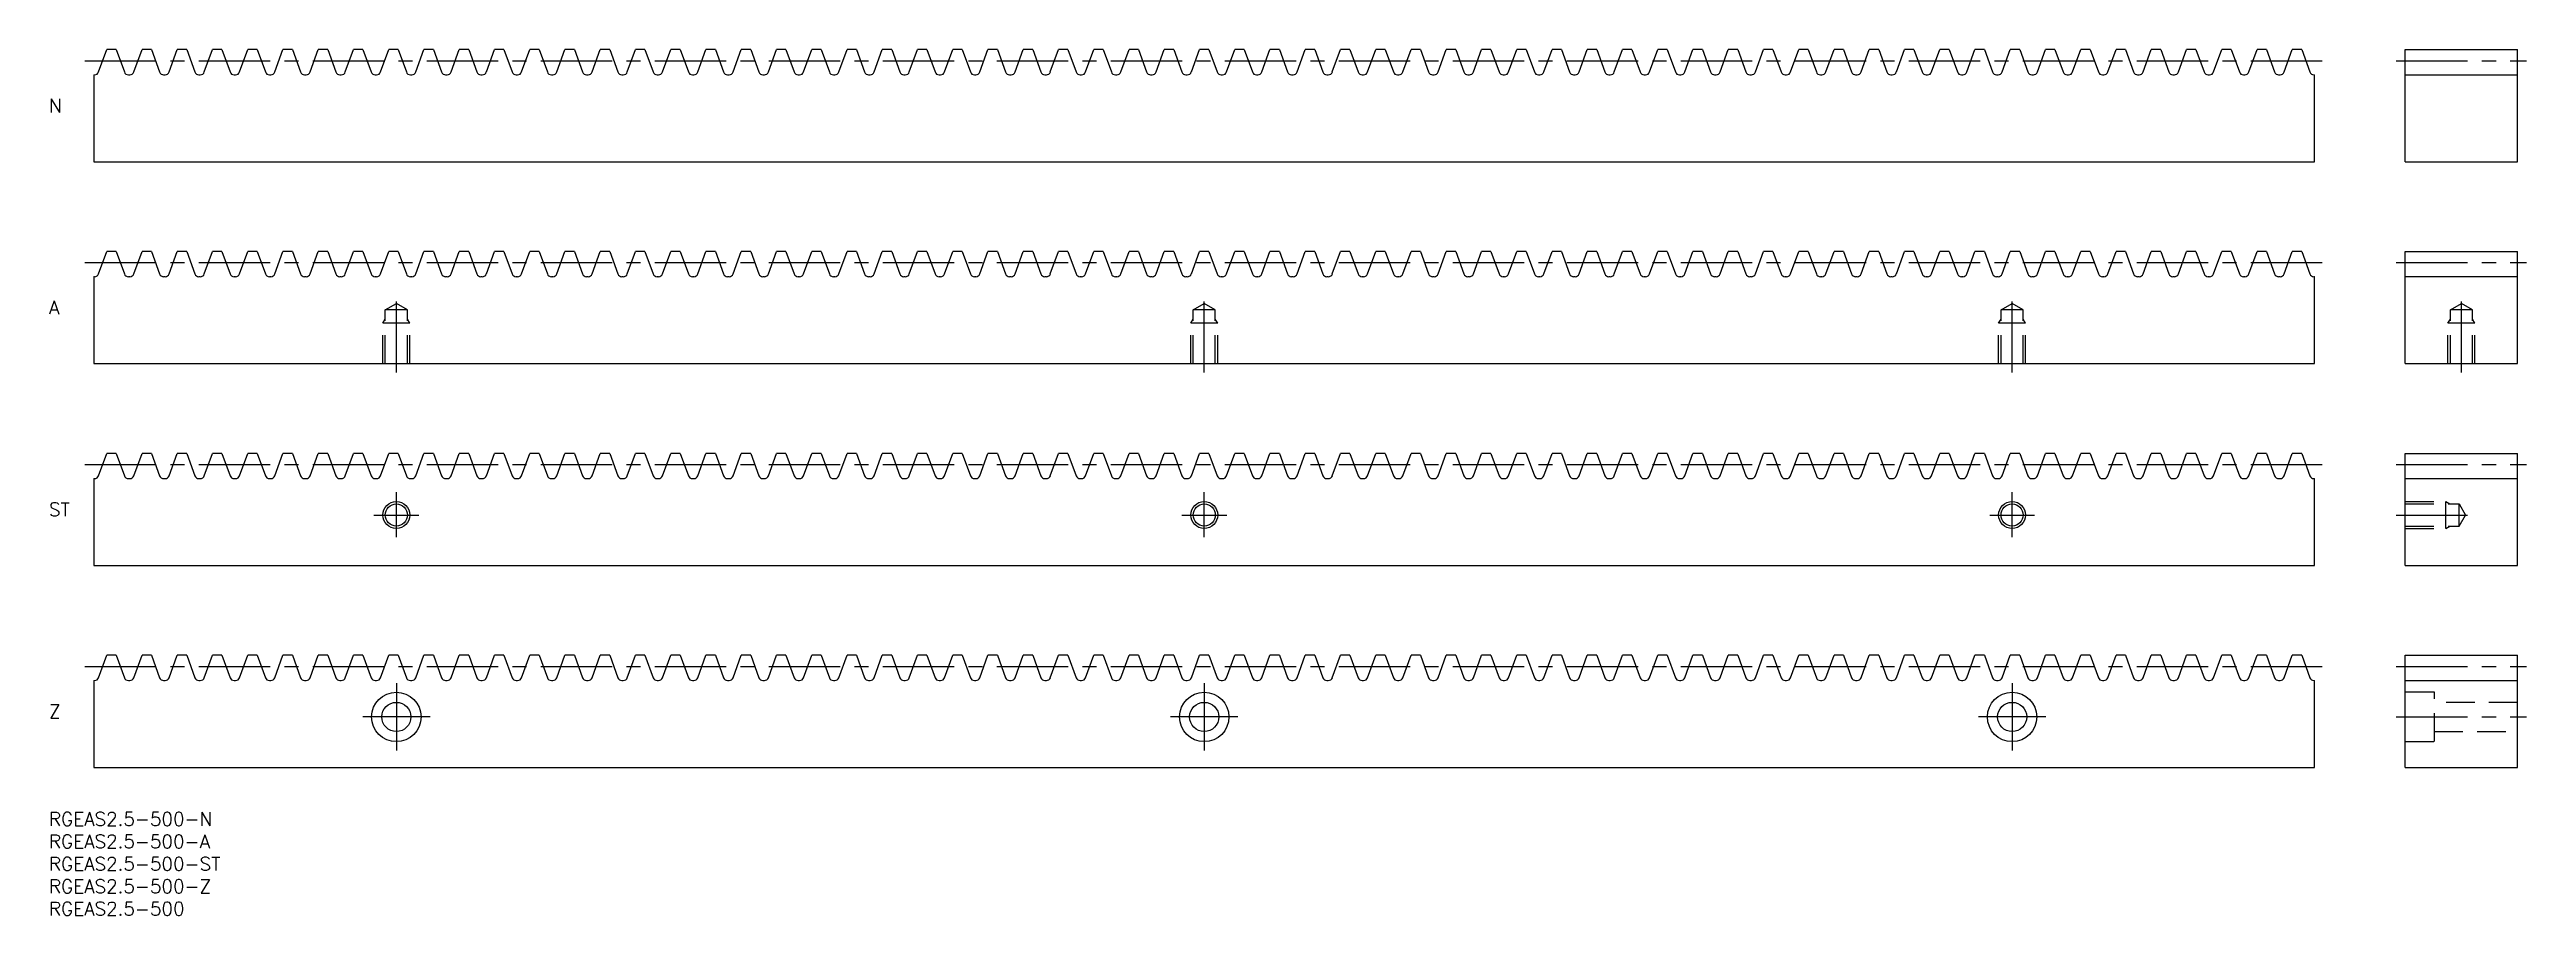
# Model space of a CAD drawing. Extents: x 0 to 552, y -23 to 170.
import ezdxf

# ---------------------------------------------------------------- set-up
doc = ezdxf.new("R2010")
doc.units = 0
doc.header["$LTSCALE"] = 0.5
doc.linetypes.add('CENTER', pattern=[50.8, 31.75, -6.35, 6.35, -6.35])
doc.linetypes.add('DASHED', pattern=[19.05, 12.7, -6.35])
for name, color, linetype in [('MSM_CENTER', 1, 'CENTER'), ('MSM_CONTINUOUS', 7, 'CONTINUOUS'), ('MSM_DASHED', 4, 'DASHED'), ('MSM_NARROW', 5, 'CONTINUOUS'), ('MSM_PART_NUMBER', 7, 'CONTINUOUS')]:
    doc.layers.add(name, color=color, linetype=linetype)
doc.styles.get("Standard").update_dxf_attribs({"font": 'txt.shx', "height": 3, "bigfont": 'bigfont.shx'})

msp = doc.modelspace()

# ---------------------------------------------------------------- texts
at = {"layer": 'MSM_PART_NUMBER', "linetype": 'CONTINUOUS'}
for s, p in [('N', (0, 156)), ('A', (0, 111)), ('ST', (0, 66)), ('Z', (0, 21)), ('RGEAS2.5-500-N', (0, -3)), ('RGEAS2.5-500-A', (0, -8)), ('RGEAS2.5-500-ST', (0, -13)), ('RGEAS2.5-500-Z', (0, -18)), ('RGEAS2.5-500', (0, -23))]:
    msp.add_text(s, height=3, dxfattribs=at).set_placement(p)

# ---------------------------------------------------------------- linework, layer by layer
at = {"layer": 'MSM_CENTER'}
for p, q in [((8, 167.5), (506.8, 167.5)), ((523, 167.5), (552, 167.5)), ((8, 122.5), (506.8, 122.5)), ((523, 122.5), (552, 122.5)), ((77.4, 98), (77.4, 115.42)), ((257.4, 98), (257.4, 115.42)), ((437.4, 98), (437.4, 115.42)), ((537.5, 98), (537.5, 115.42)), ((8, 77.5), (506.8, 77.5)), ((523, 77.5), (552, 77.5)), ((72.4, 66.25), (82.4, 66.25)), ((77.4, 61.31), (77.4, 71.31)), ((252.4, 66.25), (262.4, 66.25)), ((257.4, 61.31), (257.4, 71.31)), ((432.4, 66.25), (442.4, 66.25)), ((437.4, 61.31), (437.4, 71.31)), ((523, 66.25), (540.42, 66.25)), ((8, 32.5), (506.8, 32.5)), ((77.4, 28.75), (77.4, 13.75)), ((257.4, 28.75), (257.4, 13.75)), ((437.4, 28.75), (437.4, 13.75)), ((523, 32.5), (552, 32.5)), ((84.9, 21.25), (69.9, 21.25)), ((264.9, 21.25), (249.9, 21.25)), ((444.9, 21.25), (429.9, 21.25)), ((523, 21.25), (552, 21.25))]:
    msp.add_line(p, q, dxfattribs=at)
at = {"layer": 'MSM_CONTINUOUS'}
for p, q in [((11.05, 165), (12.87, 170)), ((14.98, 170), (12.87, 170)), ((14.98, 170), (16.8, 165)), ((18.91, 165), (20.73, 170)), ((22.83, 170), (20.73, 170)), ((22.83, 170), (24.65, 165)), ((26.76, 165), (28.58, 170)), ((30.69, 170), (28.58, 170)), ((30.69, 170), (32.51, 165)), ((34.61, 165), (36.43, 170)), ((38.54, 170), (36.43, 170)), ((38.54, 170), (40.36, 165)), ((42.47, 165), (44.29, 170)), ((46.4, 170), (44.29, 170)), ((46.4, 170), (48.22, 165)), ((50.32, 165), (52.14, 170)), ((54.25, 170), (52.14, 170)), ((54.25, 170), (56.07, 165)), ((58.18, 165), (60, 170)), ((62.1, 170), (60, 170)), ((62.1, 170), (63.92, 165)), ((66.03, 165), (67.85, 170)), ((69.96, 170), (67.85, 170)), ((69.96, 170), (71.78, 165)), ((73.88, 165), (75.7, 170)), ((77.81, 170), (75.7, 170)), ((77.81, 170), (79.63, 165)), ((81.74, 165), (83.56, 170)), ((85.67, 170), (83.56, 170)), ((85.67, 170), (87.49, 165)), ((89.59, 165), (91.41, 170)), ((93.52, 170), (91.41, 170)), ((93.52, 170), (95.34, 165)), ((97.45, 165), (99.27, 170)), ((101.37, 170), (99.27, 170)), ((101.37, 170), (103.19, 165)), ((105.3, 165), (107.12, 170)), ((109.23, 170), (107.12, 170)), ((109.23, 170), (111.05, 165)), ((113.15, 165), (114.97, 170)), ((117.08, 170), (114.97, 170)), ((117.08, 170), (118.9, 165)), ((121.01, 165), (122.83, 170)), ((124.94, 170), (122.83, 170)), ((124.94, 170), (126.76, 165)), ((128.86, 165), (130.68, 170)), ((132.79, 170), (130.68, 170)), ((132.79, 170), (134.61, 165)), ((136.72, 165), (138.54, 170)), ((140.64, 170), (138.54, 170)), ((140.64, 170), (142.46, 165)), ((144.57, 165), (146.39, 170)), ((148.5, 170), (146.39, 170)), ((148.5, 170), (150.32, 165)), ((152.42, 165), (154.24, 170)), ((156.35, 170), (154.24, 170)), ((156.35, 170), (158.17, 165)), ((160.28, 165), (162.1, 170)), ((164.21, 170), (162.1, 170)), ((164.21, 170), (166.03, 165)), ((168.13, 165), (169.95, 170)), ((172.06, 170), (169.95, 170)), ((172.06, 170), (173.88, 165)), ((175.99, 165), (177.81, 170)), ((179.91, 170), (177.81, 170)), ((179.91, 170), (181.73, 165)), ((183.84, 165), (185.66, 170)), ((187.77, 170), (185.66, 170)), ((187.77, 170), (189.59, 165)), ((191.69, 165), (193.51, 170)), ((195.62, 170), (193.51, 170)), ((195.62, 170), (197.44, 165)), ((199.55, 165), (201.37, 170)), ((203.48, 170), (201.37, 170)), ((203.48, 170), (205.3, 165)), ((207.4, 165), (209.22, 170)), ((211.33, 170), (209.22, 170)), ((211.33, 170), (213.15, 165)), ((215.26, 165), (217.08, 170)), ((219.18, 170), (217.08, 170)), ((219.18, 170), (221, 165)), ((223.11, 165), (224.93, 170)), ((227.04, 170), (224.93, 170)), ((227.04, 170), (228.86, 165)), ((230.96, 165), (232.78, 170)), ((234.89, 170), (232.78, 170)), ((234.89, 170), (236.71, 165)), ((238.82, 165), (240.64, 170)), ((242.75, 170), (240.64, 170)), ((242.75, 170), (244.57, 165)), ((246.67, 165), (248.49, 170)), ((250.6, 170), (248.49, 170)), ((250.6, 170), (252.42, 165)), ((254.53, 165), (256.35, 170)), ((258.45, 170), (256.35, 170)), ((258.45, 170), (260.27, 165)), ((262.38, 165), (264.2, 170)), ((266.31, 170), (264.2, 170)), ((266.31, 170), (268.13, 165)), ((270.23, 165), (272.05, 170)), ((274.16, 170), (272.05, 170)), ((274.16, 170), (275.98, 165)), ((278.09, 165), (279.91, 170)), ((282.02, 170), (279.91, 170)), ((282.02, 170), (283.84, 165)), ((285.94, 165), (287.76, 170)), ((289.87, 170), (287.76, 170)), ((289.87, 170), (291.69, 165)), ((293.8, 165), (295.62, 170)), ((297.72, 170), (295.62, 170)), ((297.72, 170), (299.54, 165)), ((301.65, 165), (303.47, 170)), ((305.58, 170), (303.47, 170)), ((305.58, 170), (307.4, 165)), ((309.5, 165), (311.32, 170)), ((313.43, 170), (311.32, 170)), ((313.43, 170), (315.25, 165)), ((317.36, 165), (319.18, 170)), ((321.29, 170), (319.18, 170)), ((321.29, 170), (323.11, 165)), ((325.21, 165), (327.03, 170)), ((329.14, 170), (327.03, 170)), ((329.14, 170), (330.96, 165)), ((333.07, 165), (334.89, 170)), ((336.99, 170), (334.89, 170)), ((336.99, 170), (338.81, 165)), ((340.92, 165), (342.74, 170)), ((344.85, 170), (342.74, 170)), ((344.85, 170), (346.67, 165)), ((348.77, 165), (350.59, 170)), ((352.7, 170), (350.59, 170)), ((352.7, 170), (354.52, 165)), ((356.63, 165), (358.45, 170)), ((360.56, 170), (358.45, 170)), ((360.56, 170), (362.38, 165)), ((364.48, 165), (366.3, 170)), ((368.41, 170), (366.3, 170)), ((368.41, 170), (370.23, 165)), ((372.34, 165), (374.16, 170)), ((376.26, 170), (374.16, 170)), ((376.26, 170), (378.08, 165)), ((380.19, 165), (382.01, 170)), ((384.12, 170), (382.01, 170)), ((384.12, 170), (385.94, 165)), ((388.04, 165), (389.86, 170)), ((391.97, 170), (389.86, 170)), ((391.97, 170), (393.79, 165)), ((395.9, 165), (397.72, 170)), ((399.83, 170), (397.72, 170)), ((399.83, 170), (401.65, 165)), ((403.75, 165), (405.57, 170)), ((407.68, 170), (405.57, 170)), ((407.68, 170), (409.5, 165)), ((411.61, 165), (413.43, 170)), ((415.53, 170), (413.43, 170)), ((415.53, 170), (417.35, 165)), ((419.46, 165), (421.28, 170)), ((423.39, 170), (421.28, 170)), ((423.39, 170), (425.21, 165)), ((427.31, 165), (429.13, 170)), ((431.24, 170), (429.13, 170)), ((431.24, 170), (433.06, 165)), ((435.17, 165), (436.99, 170)), ((439.1, 170), (436.99, 170)), ((439.1, 170), (440.92, 165)), ((443.02, 165), (444.84, 170)), ((446.95, 170), (444.84, 170)), ((446.95, 170), (448.77, 165)), ((450.88, 165), (452.7, 170)), ((454.8, 170), (452.7, 170)), ((454.8, 170), (456.62, 165)), ((458.73, 165), (460.55, 170)), ((462.66, 170), (460.55, 170)), ((462.66, 170), (464.48, 165)), ((466.58, 165), (468.4, 170)), ((470.51, 170), (468.4, 170)), ((470.51, 170), (472.33, 165)), ((474.44, 165), (476.26, 170)), ((478.37, 170), (476.26, 170)), ((478.37, 170), (480.19, 165)), ((482.29, 165), (484.11, 170)), ((486.22, 170), (484.11, 170)), ((486.22, 170), (488.04, 165)), ((490.15, 165), (491.97, 170)), ((494.07, 170), (491.97, 170)), ((494.07, 170), (495.89, 165)), ((498, 165), (499.82, 170)), ((501.93, 170), (499.82, 170)), ((501.93, 170), (503.75, 165)), ((525, 170), (550, 170)), ((525, 145), (525, 170)), ((550, 145), (550, 170)), ((10, 164.38), (10.16, 164.38)), ((10, 164.38), (10, 145)), ((17.69, 164.38), (18.01, 164.38)), ((25.55, 164.38), (25.87, 164.38)), ((33.4, 164.38), (33.72, 164.38)), ((41.25, 164.38), (41.58, 164.38)), ((49.11, 164.38), (49.43, 164.38)), ((56.96, 164.38), (57.28, 164.38)), ((64.82, 164.38), (65.14, 164.38)), ((72.67, 164.38), (72.99, 164.38)), ((80.52, 164.38), (80.85, 164.38)), ((88.38, 164.38), (88.7, 164.38)), ((96.23, 164.38), (96.55, 164.38)), ((104.09, 164.38), (104.41, 164.38)), ((111.94, 164.38), (112.26, 164.38)), ((119.79, 164.38), (120.12, 164.38)), ((127.65, 164.38), (127.97, 164.38)), ((135.5, 164.38), (135.82, 164.38)), ((143.36, 164.38), (143.68, 164.38)), ((151.21, 164.38), (151.53, 164.38)), ((159.06, 164.38), (159.39, 164.38)), ((166.92, 164.38), (167.24, 164.38)), ((174.77, 164.38), (175.09, 164.38)), ((182.63, 164.38), (182.95, 164.38)), ((190.48, 164.38), (190.8, 164.38)), ((198.33, 164.38), (198.66, 164.38)), ((206.19, 164.38), (206.51, 164.38)), ((214.04, 164.38), (214.36, 164.38)), ((221.9, 164.38), (222.22, 164.38)), ((229.75, 164.38), (230.07, 164.38)), ((237.6, 164.38), (237.93, 164.38)), ((245.46, 164.38), (245.78, 164.38)), ((253.31, 164.38), (253.63, 164.38)), ((261.17, 164.38), (261.49, 164.38)), ((269.02, 164.38), (269.34, 164.38)), ((276.87, 164.38), (277.2, 164.38)), ((284.73, 164.38), (285.05, 164.38)), ((292.58, 164.38), (292.9, 164.38)), ((300.44, 164.38), (300.76, 164.38)), ((308.29, 164.38), (308.61, 164.38)), ((316.14, 164.38), (316.47, 164.38)), ((324, 164.38), (324.32, 164.38)), ((331.85, 164.38), (332.17, 164.38)), ((339.71, 164.38), (340.03, 164.38)), ((347.56, 164.38), (347.88, 164.38)), ((355.41, 164.38), (355.74, 164.38)), ((363.27, 164.38), (363.59, 164.38)), ((371.12, 164.38), (371.44, 164.38)), ((378.98, 164.38), (379.3, 164.38)), ((386.83, 164.38), (387.15, 164.38)), ((394.68, 164.38), (395.01, 164.38)), ((402.54, 164.38), (402.86, 164.38)), ((410.39, 164.38), (410.71, 164.38)), ((418.25, 164.38), (418.57, 164.38)), ((426.1, 164.38), (426.42, 164.38)), ((433.95, 164.38), (434.28, 164.38)), ((441.81, 164.38), (442.13, 164.38)), ((449.66, 164.38), (449.98, 164.38)), ((457.52, 164.38), (457.84, 164.38)), ((465.37, 164.38), (465.69, 164.38)), ((473.22, 164.38), (473.55, 164.38)), ((481.08, 164.38), (481.4, 164.38)), ((488.93, 164.38), (489.25, 164.38)), ((496.79, 164.38), (497.11, 164.38)), ((504.64, 164.38), (504.8, 164.38)), ((504.8, 145), (504.8, 164.38)), ((525, 164.38), (550, 164.38)), ((10, 145), (504.8, 145)), ((525, 145), (550, 145)), ((11.05, 120), (12.87, 125)), ((14.98, 125), (12.87, 125)), ((14.98, 125), (16.8, 120)), ((18.91, 120), (20.73, 125)), ((22.83, 125), (20.73, 125)), ((22.83, 125), (24.65, 120)), ((26.76, 120), (28.58, 125)), ((30.69, 125), (28.58, 125)), ((30.69, 125), (32.51, 120)), ((34.61, 120), (36.43, 125)), ((38.54, 125), (36.43, 125)), ((38.54, 125), (40.36, 120)), ((42.47, 120), (44.29, 125)), ((46.4, 125), (44.29, 125)), ((46.4, 125), (48.22, 120)), ((50.32, 120), (52.14, 125)), ((54.25, 125), (52.14, 125)), ((54.25, 125), (56.07, 120)), ((58.18, 120), (60, 125)), ((62.1, 125), (60, 125)), ((62.1, 125), (63.92, 120)), ((66.03, 120), (67.85, 125)), ((69.96, 125), (67.85, 125)), ((69.96, 125), (71.78, 120)), ((73.88, 120), (75.7, 125)), ((77.81, 125), (75.7, 125)), ((77.81, 125), (79.63, 120)), ((81.74, 120), (83.56, 125)), ((85.67, 125), (83.56, 125)), ((85.67, 125), (87.49, 120)), ((89.59, 120), (91.41, 125)), ((93.52, 125), (91.41, 125)), ((93.52, 125), (95.34, 120)), ((97.45, 120), (99.27, 125)), ((101.37, 125), (99.27, 125)), ((101.37, 125), (103.19, 120)), ((105.3, 120), (107.12, 125)), ((109.23, 125), (107.12, 125)), ((109.23, 125), (111.05, 120)), ((113.15, 120), (114.97, 125)), ((117.08, 125), (114.97, 125)), ((117.08, 125), (118.9, 120)), ((121.01, 120), (122.83, 125)), ((124.94, 125), (122.83, 125)), ((124.94, 125), (126.76, 120)), ((128.86, 120), (130.68, 125)), ((132.79, 125), (130.68, 125)), ((132.79, 125), (134.61, 120)), ((136.72, 120), (138.54, 125)), ((140.64, 125), (138.54, 125)), ((140.64, 125), (142.46, 120)), ((144.57, 120), (146.39, 125)), ((148.5, 125), (146.39, 125)), ((148.5, 125), (150.32, 120)), ((152.42, 120), (154.24, 125)), ((156.35, 125), (154.24, 125)), ((156.35, 125), (158.17, 120)), ((160.28, 120), (162.1, 125)), ((164.21, 125), (162.1, 125)), ((164.21, 125), (166.03, 120)), ((168.13, 120), (169.95, 125)), ((172.06, 125), (169.95, 125)), ((172.06, 125), (173.88, 120)), ((175.99, 120), (177.81, 125)), ((179.91, 125), (177.81, 125)), ((179.91, 125), (181.73, 120)), ((183.84, 120), (185.66, 125)), ((187.77, 125), (185.66, 125)), ((187.77, 125), (189.59, 120)), ((191.69, 120), (193.51, 125)), ((195.62, 125), (193.51, 125)), ((195.62, 125), (197.44, 120)), ((199.55, 120), (201.37, 125)), ((203.48, 125), (201.37, 125)), ((203.48, 125), (205.3, 120)), ((207.4, 120), (209.22, 125)), ((211.33, 125), (209.22, 125)), ((211.33, 125), (213.15, 120)), ((215.26, 120), (217.08, 125)), ((219.18, 125), (217.08, 125)), ((219.18, 125), (221, 120)), ((223.11, 120), (224.93, 125)), ((227.04, 125), (224.93, 125)), ((227.04, 125), (228.86, 120)), ((230.96, 120), (232.78, 125)), ((234.89, 125), (232.78, 125)), ((234.89, 125), (236.71, 120)), ((238.82, 120), (240.64, 125)), ((242.75, 125), (240.64, 125)), ((242.75, 125), (244.57, 120)), ((246.67, 120), (248.49, 125)), ((250.6, 125), (248.49, 125)), ((250.6, 125), (252.42, 120)), ((254.53, 120), (256.35, 125)), ((258.45, 125), (256.35, 125)), ((258.45, 125), (260.27, 120)), ((262.38, 120), (264.2, 125)), ((266.31, 125), (264.2, 125)), ((266.31, 125), (268.13, 120)), ((270.23, 120), (272.05, 125)), ((274.16, 125), (272.05, 125)), ((274.16, 125), (275.98, 120)), ((278.09, 120), (279.91, 125)), ((282.02, 125), (279.91, 125)), ((282.02, 125), (283.84, 120)), ((285.94, 120), (287.76, 125)), ((289.87, 125), (287.76, 125)), ((289.87, 125), (291.69, 120)), ((293.8, 120), (295.62, 125)), ((297.72, 125), (295.62, 125)), ((297.72, 125), (299.54, 120)), ((301.65, 120), (303.47, 125)), ((305.58, 125), (303.47, 125)), ((305.58, 125), (307.4, 120)), ((309.5, 120), (311.32, 125)), ((313.43, 125), (311.32, 125)), ((313.43, 125), (315.25, 120)), ((317.36, 120), (319.18, 125)), ((321.29, 125), (319.18, 125)), ((321.29, 125), (323.11, 120)), ((325.21, 120), (327.03, 125)), ((329.14, 125), (327.03, 125)), ((329.14, 125), (330.96, 120)), ((333.07, 120), (334.89, 125)), ((336.99, 125), (334.89, 125)), ((336.99, 125), (338.81, 120)), ((340.92, 120), (342.74, 125)), ((344.85, 125), (342.74, 125)), ((344.85, 125), (346.67, 120)), ((348.77, 120), (350.59, 125)), ((352.7, 125), (350.59, 125)), ((352.7, 125), (354.52, 120)), ((356.63, 120), (358.45, 125)), ((360.56, 125), (358.45, 125)), ((360.56, 125), (362.38, 120)), ((364.48, 120), (366.3, 125)), ((368.41, 125), (366.3, 125)), ((368.41, 125), (370.23, 120)), ((372.34, 120), (374.16, 125)), ((376.26, 125), (374.16, 125)), ((376.26, 125), (378.08, 120)), ((380.19, 120), (382.01, 125)), ((384.12, 125), (382.01, 125)), ((384.12, 125), (385.94, 120)), ((388.04, 120), (389.86, 125)), ((391.97, 125), (389.86, 125)), ((391.97, 125), (393.79, 120)), ((395.9, 120), (397.72, 125)), ((399.83, 125), (397.72, 125)), ((399.83, 125), (401.65, 120)), ((403.75, 120), (405.57, 125)), ((407.68, 125), (405.57, 125)), ((407.68, 125), (409.5, 120)), ((411.61, 120), (413.43, 125)), ((415.53, 125), (413.43, 125)), ((415.53, 125), (417.35, 120)), ((419.46, 120), (421.28, 125)), ((423.39, 125), (421.28, 125)), ((423.39, 125), (425.21, 120)), ((427.31, 120), (429.13, 125)), ((431.24, 125), (429.13, 125)), ((431.24, 125), (433.06, 120)), ((435.17, 120), (436.99, 125)), ((439.1, 125), (436.99, 125)), ((439.1, 125), (440.92, 120)), ((443.02, 120), (444.84, 125)), ((446.95, 125), (444.84, 125)), ((446.95, 125), (448.77, 120)), ((450.88, 120), (452.7, 125)), ((454.8, 125), (452.7, 125)), ((454.8, 125), (456.62, 120)), ((458.73, 120), (460.55, 125)), ((462.66, 125), (460.55, 125)), ((462.66, 125), (464.48, 120)), ((466.58, 120), (468.4, 125)), ((470.51, 125), (468.4, 125)), ((470.51, 125), (472.33, 120)), ((474.44, 120), (476.26, 125)), ((478.37, 125), (476.26, 125)), ((478.37, 125), (480.19, 120)), ((482.29, 120), (484.11, 125)), ((486.22, 125), (484.11, 125)), ((486.22, 125), (488.04, 120)), ((490.15, 120), (491.97, 125)), ((494.07, 125), (491.97, 125)), ((494.07, 125), (495.89, 120)), ((498, 120), (499.82, 125)), ((501.93, 125), (499.82, 125)), ((501.93, 125), (503.75, 120)), ((525, 125), (550, 125)), ((525, 100), (525, 125)), ((550, 100), (550, 125)), ((10, 119.38), (10.16, 119.38)), ((10, 119.38), (10, 100)), ((17.69, 119.38), (18.01, 119.38)), ((25.55, 119.38), (25.87, 119.38)), ((33.4, 119.38), (33.72, 119.38)), ((41.25, 119.38), (41.58, 119.38)), ((49.11, 119.38), (49.43, 119.38)), ((56.96, 119.38), (57.28, 119.38)), ((64.82, 119.38), (65.14, 119.38)), ((72.67, 119.38), (72.99, 119.38)), ((80.52, 119.38), (80.85, 119.38)), ((88.38, 119.38), (88.7, 119.38)), ((96.23, 119.38), (96.55, 119.38)), ((104.09, 119.38), (104.41, 119.38)), ((111.94, 119.38), (112.26, 119.38)), ((119.79, 119.38), (120.12, 119.38)), ((127.65, 119.38), (127.97, 119.38)), ((135.5, 119.38), (135.82, 119.38)), ((143.36, 119.38), (143.68, 119.38)), ((151.21, 119.38), (151.53, 119.38)), ((159.06, 119.38), (159.39, 119.38)), ((166.92, 119.38), (167.24, 119.38)), ((174.77, 119.38), (175.09, 119.38)), ((182.63, 119.38), (182.95, 119.38)), ((190.48, 119.38), (190.8, 119.38)), ((198.33, 119.38), (198.66, 119.38)), ((206.19, 119.38), (206.51, 119.38)), ((214.04, 119.38), (214.36, 119.38)), ((221.9, 119.38), (222.22, 119.38)), ((229.75, 119.38), (230.07, 119.38)), ((237.6, 119.38), (237.93, 119.38)), ((245.46, 119.38), (245.78, 119.38)), ((253.31, 119.38), (253.63, 119.38)), ((261.17, 119.38), (261.49, 119.38)), ((269.02, 119.38), (269.34, 119.38)), ((276.87, 119.38), (277.2, 119.38)), ((284.73, 119.38), (285.05, 119.38)), ((292.58, 119.38), (292.9, 119.38)), ((300.44, 119.38), (300.76, 119.38)), ((308.29, 119.38), (308.61, 119.38)), ((316.14, 119.38), (316.47, 119.38)), ((324, 119.38), (324.32, 119.38)), ((331.85, 119.38), (332.17, 119.38)), ((339.71, 119.38), (340.03, 119.38)), ((347.56, 119.38), (347.88, 119.38)), ((355.41, 119.38), (355.74, 119.38)), ((363.27, 119.38), (363.59, 119.38)), ((371.12, 119.38), (371.44, 119.38)), ((378.98, 119.38), (379.3, 119.38)), ((386.83, 119.38), (387.15, 119.38)), ((394.68, 119.38), (395.01, 119.38)), ((402.54, 119.38), (402.86, 119.38)), ((410.39, 119.38), (410.71, 119.38)), ((418.25, 119.38), (418.57, 119.38)), ((426.1, 119.38), (426.42, 119.38)), ((433.95, 119.38), (434.28, 119.38)), ((441.81, 119.38), (442.13, 119.38)), ((449.66, 119.38), (449.98, 119.38)), ((457.52, 119.38), (457.84, 119.38)), ((465.37, 119.38), (465.69, 119.38)), ((473.22, 119.38), (473.55, 119.38)), ((481.08, 119.38), (481.4, 119.38)), ((488.93, 119.38), (489.25, 119.38)), ((496.79, 119.38), (497.11, 119.38)), ((504.64, 119.38), (504.8, 119.38)), ((504.8, 100), (504.8, 119.38)), ((525, 119.38), (550, 119.38)), ((10, 100), (504.8, 100)), ((525, 100), (550, 100)), ((11.05, 75), (12.87, 80)), ((14.98, 80), (12.87, 80)), ((14.98, 80), (16.8, 75)), ((18.91, 75), (20.73, 80)), ((22.83, 80), (20.73, 80)), ((22.83, 80), (24.65, 75)), ((26.76, 75), (28.58, 80)), ((30.69, 80), (28.58, 80)), ((30.69, 80), (32.51, 75)), ((34.61, 75), (36.43, 80)), ((38.54, 80), (36.43, 80)), ((38.54, 80), (40.36, 75)), ((42.47, 75), (44.29, 80)), ((46.4, 80), (44.29, 80)), ((46.4, 80), (48.22, 75)), ((50.32, 75), (52.14, 80)), ((54.25, 80), (52.14, 80)), ((54.25, 80), (56.07, 75)), ((58.18, 75), (60, 80)), ((62.1, 80), (60, 80)), ((62.1, 80), (63.92, 75)), ((66.03, 75), (67.85, 80)), ((69.96, 80), (67.85, 80)), ((69.96, 80), (71.78, 75)), ((73.88, 75), (75.7, 80)), ((77.81, 80), (75.7, 80)), ((77.81, 80), (79.63, 75)), ((81.74, 75), (83.56, 80)), ((85.67, 80), (83.56, 80)), ((85.67, 80), (87.49, 75)), ((89.59, 75), (91.41, 80)), ((93.52, 80), (91.41, 80)), ((93.52, 80), (95.34, 75)), ((97.45, 75), (99.27, 80)), ((101.37, 80), (99.27, 80)), ((101.37, 80), (103.19, 75)), ((105.3, 75), (107.12, 80)), ((109.23, 80), (107.12, 80)), ((109.23, 80), (111.05, 75)), ((113.15, 75), (114.97, 80)), ((117.08, 80), (114.97, 80)), ((117.08, 80), (118.9, 75)), ((121.01, 75), (122.83, 80)), ((124.94, 80), (122.83, 80)), ((124.94, 80), (126.76, 75)), ((128.86, 75), (130.68, 80)), ((132.79, 80), (130.68, 80)), ((132.79, 80), (134.61, 75)), ((136.72, 75), (138.54, 80)), ((140.64, 80), (138.54, 80)), ((140.64, 80), (142.46, 75)), ((144.57, 75), (146.39, 80)), ((148.5, 80), (146.39, 80)), ((148.5, 80), (150.32, 75)), ((152.42, 75), (154.24, 80)), ((156.35, 80), (154.24, 80)), ((156.35, 80), (158.17, 75)), ((160.28, 75), (162.1, 80)), ((164.21, 80), (162.1, 80)), ((164.21, 80), (166.03, 75)), ((168.13, 75), (169.95, 80)), ((172.06, 80), (169.95, 80)), ((172.06, 80), (173.88, 75)), ((175.99, 75), (177.81, 80)), ((179.91, 80), (177.81, 80)), ((179.91, 80), (181.73, 75)), ((183.84, 75), (185.66, 80)), ((187.77, 80), (185.66, 80)), ((187.77, 80), (189.59, 75)), ((191.69, 75), (193.51, 80)), ((195.62, 80), (193.51, 80)), ((195.62, 80), (197.44, 75)), ((199.55, 75), (201.37, 80)), ((203.48, 80), (201.37, 80)), ((203.48, 80), (205.3, 75)), ((207.4, 75), (209.22, 80)), ((211.33, 80), (209.22, 80)), ((211.33, 80), (213.15, 75)), ((215.26, 75), (217.08, 80)), ((219.18, 80), (217.08, 80)), ((219.18, 80), (221, 75)), ((223.11, 75), (224.93, 80)), ((227.04, 80), (224.93, 80)), ((227.04, 80), (228.86, 75)), ((230.96, 75), (232.78, 80)), ((234.89, 80), (232.78, 80)), ((234.89, 80), (236.71, 75)), ((238.82, 75), (240.64, 80)), ((242.75, 80), (240.64, 80)), ((242.75, 80), (244.57, 75)), ((246.67, 75), (248.49, 80)), ((250.6, 80), (248.49, 80)), ((250.6, 80), (252.42, 75)), ((254.53, 75), (256.35, 80)), ((258.45, 80), (256.35, 80)), ((258.45, 80), (260.27, 75)), ((262.38, 75), (264.2, 80)), ((266.31, 80), (264.2, 80)), ((266.31, 80), (268.13, 75)), ((270.23, 75), (272.05, 80)), ((274.16, 80), (272.05, 80)), ((274.16, 80), (275.98, 75)), ((278.09, 75), (279.91, 80)), ((282.02, 80), (279.91, 80)), ((282.02, 80), (283.84, 75)), ((285.94, 75), (287.76, 80)), ((289.87, 80), (287.76, 80)), ((289.87, 80), (291.69, 75)), ((293.8, 75), (295.62, 80)), ((297.72, 80), (295.62, 80)), ((297.72, 80), (299.54, 75)), ((301.65, 75), (303.47, 80)), ((305.58, 80), (303.47, 80)), ((305.58, 80), (307.4, 75)), ((309.5, 75), (311.32, 80)), ((313.43, 80), (311.32, 80)), ((313.43, 80), (315.25, 75)), ((317.36, 75), (319.18, 80)), ((321.29, 80), (319.18, 80)), ((321.29, 80), (323.11, 75)), ((325.21, 75), (327.03, 80)), ((329.14, 80), (327.03, 80)), ((329.14, 80), (330.96, 75)), ((333.07, 75), (334.89, 80)), ((336.99, 80), (334.89, 80)), ((336.99, 80), (338.81, 75)), ((340.92, 75), (342.74, 80)), ((344.85, 80), (342.74, 80)), ((344.85, 80), (346.67, 75)), ((348.77, 75), (350.59, 80)), ((352.7, 80), (350.59, 80)), ((352.7, 80), (354.52, 75)), ((356.63, 75), (358.45, 80)), ((360.56, 80), (358.45, 80)), ((360.56, 80), (362.38, 75)), ((364.48, 75), (366.3, 80)), ((368.41, 80), (366.3, 80)), ((368.41, 80), (370.23, 75)), ((372.34, 75), (374.16, 80)), ((376.26, 80), (374.16, 80)), ((376.26, 80), (378.08, 75)), ((380.19, 75), (382.01, 80)), ((384.12, 80), (382.01, 80)), ((384.12, 80), (385.94, 75)), ((388.04, 75), (389.86, 80)), ((391.97, 80), (389.86, 80)), ((391.97, 80), (393.79, 75)), ((395.9, 75), (397.72, 80)), ((399.83, 80), (397.72, 80)), ((399.83, 80), (401.65, 75)), ((403.75, 75), (405.57, 80)), ((407.68, 80), (405.57, 80)), ((407.68, 80), (409.5, 75)), ((411.61, 75), (413.43, 80)), ((415.53, 80), (413.43, 80)), ((415.53, 80), (417.35, 75)), ((419.46, 75), (421.28, 80)), ((423.39, 80), (421.28, 80)), ((423.39, 80), (425.21, 75)), ((427.31, 75), (429.13, 80)), ((431.24, 80), (429.13, 80)), ((431.24, 80), (433.06, 75)), ((435.17, 75), (436.99, 80)), ((439.1, 80), (436.99, 80)), ((439.1, 80), (440.92, 75)), ((443.02, 75), (444.84, 80)), ((446.95, 80), (444.84, 80)), ((446.95, 80), (448.77, 75)), ((450.88, 75), (452.7, 80)), ((454.8, 80), (452.7, 80)), ((454.8, 80), (456.62, 75)), ((458.73, 75), (460.55, 80)), ((462.66, 80), (460.55, 80)), ((462.66, 80), (464.48, 75)), ((466.58, 75), (468.4, 80)), ((470.51, 80), (468.4, 80)), ((470.51, 80), (472.33, 75)), ((474.44, 75), (476.26, 80)), ((478.37, 80), (476.26, 80)), ((478.37, 80), (480.19, 75)), ((482.29, 75), (484.11, 80)), ((486.22, 80), (484.11, 80)), ((486.22, 80), (488.04, 75)), ((490.15, 75), (491.97, 80)), ((494.07, 80), (491.97, 80)), ((494.07, 80), (495.89, 75)), ((498, 75), (499.82, 80)), ((501.93, 80), (499.82, 80)), ((501.93, 80), (503.75, 75)), ((525, 80), (550, 80)), ((525, 55), (525, 80)), ((550, 55), (550, 80)), ((10, 74.38), (10.16, 74.38)), ((10, 74.38), (10, 55)), ((17.69, 74.38), (18.01, 74.38)), ((25.55, 74.38), (25.87, 74.38)), ((33.4, 74.38), (33.72, 74.38)), ((41.25, 74.38), (41.58, 74.38)), ((49.11, 74.38), (49.43, 74.38)), ((56.96, 74.38), (57.28, 74.38)), ((64.82, 74.38), (65.14, 74.38)), ((72.67, 74.38), (72.99, 74.38)), ((80.52, 74.38), (80.85, 74.38)), ((88.38, 74.38), (88.7, 74.38)), ((96.23, 74.38), (96.55, 74.38)), ((104.09, 74.38), (104.41, 74.38)), ((111.94, 74.38), (112.26, 74.38)), ((119.79, 74.38), (120.12, 74.38)), ((127.65, 74.38), (127.97, 74.38)), ((135.5, 74.38), (135.82, 74.38)), ((143.36, 74.38), (143.68, 74.38)), ((151.21, 74.38), (151.53, 74.38)), ((159.06, 74.38), (159.39, 74.38)), ((166.92, 74.38), (167.24, 74.38)), ((174.77, 74.38), (175.09, 74.38)), ((182.63, 74.38), (182.95, 74.38)), ((190.48, 74.38), (190.8, 74.38)), ((198.33, 74.38), (198.66, 74.38)), ((206.19, 74.38), (206.51, 74.38)), ((214.04, 74.38), (214.36, 74.38)), ((221.9, 74.38), (222.22, 74.38)), ((229.75, 74.38), (230.07, 74.38)), ((237.6, 74.38), (237.93, 74.38)), ((245.46, 74.38), (245.78, 74.38)), ((253.31, 74.38), (253.63, 74.38)), ((261.17, 74.38), (261.49, 74.38)), ((269.02, 74.38), (269.34, 74.38)), ((276.87, 74.38), (277.2, 74.38)), ((284.73, 74.38), (285.05, 74.38)), ((292.58, 74.38), (292.9, 74.38)), ((300.44, 74.38), (300.76, 74.38)), ((308.29, 74.38), (308.61, 74.38)), ((316.14, 74.38), (316.47, 74.38)), ((324, 74.38), (324.32, 74.38)), ((331.85, 74.38), (332.17, 74.38)), ((339.71, 74.38), (340.03, 74.38)), ((347.56, 74.38), (347.88, 74.38)), ((355.41, 74.38), (355.74, 74.38)), ((363.27, 74.38), (363.59, 74.38)), ((371.12, 74.38), (371.44, 74.38)), ((378.98, 74.38), (379.3, 74.38)), ((386.83, 74.38), (387.15, 74.38)), ((394.68, 74.38), (395.01, 74.38)), ((402.54, 74.38), (402.86, 74.38)), ((410.39, 74.38), (410.71, 74.38)), ((418.25, 74.38), (418.57, 74.38)), ((426.1, 74.38), (426.42, 74.38)), ((433.95, 74.38), (434.28, 74.38)), ((441.81, 74.38), (442.13, 74.38)), ((449.66, 74.38), (449.98, 74.38)), ((457.52, 74.38), (457.84, 74.38)), ((465.37, 74.38), (465.69, 74.38)), ((473.22, 74.38), (473.55, 74.38)), ((481.08, 74.38), (481.4, 74.38)), ((488.93, 74.38), (489.25, 74.38)), ((496.79, 74.38), (497.11, 74.38)), ((504.64, 74.38), (504.8, 74.38)), ((504.8, 55), (504.8, 74.38)), ((525, 74.38), (550, 74.38)), ((10, 55), (504.8, 55)), ((525, 55), (550, 55)), ((11.05, 30), (12.87, 35)), ((14.98, 35), (12.87, 35)), ((14.98, 35), (16.8, 30)), ((18.91, 30), (20.73, 35)), ((22.83, 35), (20.73, 35)), ((22.83, 35), (24.65, 30)), ((26.76, 30), (28.58, 35)), ((30.69, 35), (28.58, 35)), ((30.69, 35), (32.51, 30)), ((34.61, 30), (36.43, 35)), ((38.54, 35), (36.43, 35)), ((38.54, 35), (40.36, 30)), ((42.47, 30), (44.29, 35)), ((46.4, 35), (44.29, 35)), ((46.4, 35), (48.22, 30)), ((50.32, 30), (52.14, 35)), ((54.25, 35), (52.14, 35)), ((54.25, 35), (56.07, 30)), ((58.18, 30), (60, 35)), ((62.1, 35), (60, 35)), ((62.1, 35), (63.92, 30)), ((66.03, 30), (67.85, 35)), ((69.96, 35), (67.85, 35)), ((69.96, 35), (71.78, 30)), ((73.88, 30), (75.7, 35)), ((77.81, 35), (75.7, 35)), ((77.81, 35), (79.63, 30)), ((81.74, 30), (83.56, 35)), ((85.67, 35), (83.56, 35)), ((85.67, 35), (87.49, 30)), ((89.59, 30), (91.41, 35)), ((93.52, 35), (91.41, 35)), ((93.52, 35), (95.34, 30)), ((97.45, 30), (99.27, 35)), ((101.37, 35), (99.27, 35)), ((101.37, 35), (103.19, 30)), ((105.3, 30), (107.12, 35)), ((109.23, 35), (107.12, 35)), ((109.23, 35), (111.05, 30)), ((113.15, 30), (114.97, 35)), ((117.08, 35), (114.97, 35)), ((117.08, 35), (118.9, 30)), ((121.01, 30), (122.83, 35)), ((124.94, 35), (122.83, 35)), ((124.94, 35), (126.76, 30)), ((128.86, 30), (130.68, 35)), ((132.79, 35), (130.68, 35)), ((132.79, 35), (134.61, 30)), ((136.72, 30), (138.54, 35)), ((140.64, 35), (138.54, 35)), ((140.64, 35), (142.46, 30)), ((144.57, 30), (146.39, 35)), ((148.5, 35), (146.39, 35)), ((148.5, 35), (150.32, 30)), ((152.42, 30), (154.24, 35)), ((156.35, 35), (154.24, 35)), ((156.35, 35), (158.17, 30)), ((160.28, 30), (162.1, 35)), ((164.21, 35), (162.1, 35)), ((164.21, 35), (166.03, 30)), ((168.13, 30), (169.95, 35)), ((172.06, 35), (169.95, 35)), ((172.06, 35), (173.88, 30)), ((175.99, 30), (177.81, 35)), ((179.91, 35), (177.81, 35)), ((179.91, 35), (181.73, 30)), ((183.84, 30), (185.66, 35)), ((187.77, 35), (185.66, 35)), ((187.77, 35), (189.59, 30)), ((191.69, 30), (193.51, 35)), ((195.62, 35), (193.51, 35)), ((195.62, 35), (197.44, 30)), ((199.55, 30), (201.37, 35)), ((203.48, 35), (201.37, 35)), ((203.48, 35), (205.3, 30)), ((207.4, 30), (209.22, 35)), ((211.33, 35), (209.22, 35)), ((211.33, 35), (213.15, 30)), ((215.26, 30), (217.08, 35)), ((219.18, 35), (217.08, 35)), ((219.18, 35), (221, 30)), ((223.11, 30), (224.93, 35)), ((227.04, 35), (224.93, 35)), ((227.04, 35), (228.86, 30)), ((230.96, 30), (232.78, 35)), ((234.89, 35), (232.78, 35)), ((234.89, 35), (236.71, 30)), ((238.82, 30), (240.64, 35)), ((242.75, 35), (240.64, 35)), ((242.75, 35), (244.57, 30)), ((246.67, 30), (248.49, 35)), ((250.6, 35), (248.49, 35)), ((250.6, 35), (252.42, 30)), ((254.53, 30), (256.35, 35)), ((258.45, 35), (256.35, 35)), ((258.45, 35), (260.27, 30)), ((262.38, 30), (264.2, 35)), ((266.31, 35), (264.2, 35)), ((266.31, 35), (268.13, 30)), ((270.23, 30), (272.05, 35)), ((274.16, 35), (272.05, 35)), ((274.16, 35), (275.98, 30)), ((278.09, 30), (279.91, 35)), ((282.02, 35), (279.91, 35)), ((282.02, 35), (283.84, 30)), ((285.94, 30), (287.76, 35)), ((289.87, 35), (287.76, 35)), ((289.87, 35), (291.69, 30)), ((293.8, 30), (295.62, 35)), ((297.72, 35), (295.62, 35)), ((297.72, 35), (299.54, 30)), ((301.65, 30), (303.47, 35)), ((305.58, 35), (303.47, 35)), ((305.58, 35), (307.4, 30)), ((309.5, 30), (311.32, 35)), ((313.43, 35), (311.32, 35)), ((313.43, 35), (315.25, 30)), ((317.36, 30), (319.18, 35)), ((321.29, 35), (319.18, 35)), ((321.29, 35), (323.11, 30)), ((325.21, 30), (327.03, 35)), ((329.14, 35), (327.03, 35)), ((329.14, 35), (330.96, 30)), ((333.07, 30), (334.89, 35)), ((336.99, 35), (334.89, 35)), ((336.99, 35), (338.81, 30)), ((340.92, 30), (342.74, 35)), ((344.85, 35), (342.74, 35)), ((344.85, 35), (346.67, 30)), ((348.77, 30), (350.59, 35)), ((352.7, 35), (350.59, 35)), ((352.7, 35), (354.52, 30)), ((356.63, 30), (358.45, 35)), ((360.56, 35), (358.45, 35)), ((360.56, 35), (362.38, 30)), ((364.48, 30), (366.3, 35)), ((368.41, 35), (366.3, 35)), ((368.41, 35), (370.23, 30)), ((372.34, 30), (374.16, 35)), ((376.26, 35), (374.16, 35)), ((376.26, 35), (378.08, 30)), ((380.19, 30), (382.01, 35)), ((384.12, 35), (382.01, 35)), ((384.12, 35), (385.94, 30)), ((388.04, 30), (389.86, 35)), ((391.97, 35), (389.86, 35)), ((391.97, 35), (393.79, 30)), ((395.9, 30), (397.72, 35)), ((399.83, 35), (397.72, 35)), ((399.83, 35), (401.65, 30)), ((403.75, 30), (405.57, 35)), ((407.68, 35), (405.57, 35)), ((407.68, 35), (409.5, 30)), ((411.61, 30), (413.43, 35)), ((415.53, 35), (413.43, 35)), ((415.53, 35), (417.35, 30)), ((419.46, 30), (421.28, 35)), ((423.39, 35), (421.28, 35)), ((423.39, 35), (425.21, 30)), ((427.31, 30), (429.13, 35)), ((431.24, 35), (429.13, 35)), ((431.24, 35), (433.06, 30)), ((435.17, 30), (436.99, 35)), ((439.1, 35), (436.99, 35)), ((439.1, 35), (440.92, 30)), ((443.02, 30), (444.84, 35)), ((446.95, 35), (444.84, 35)), ((446.95, 35), (448.77, 30)), ((450.88, 30), (452.7, 35)), ((454.8, 35), (452.7, 35)), ((454.8, 35), (456.62, 30)), ((458.73, 30), (460.55, 35)), ((462.66, 35), (460.55, 35)), ((462.66, 35), (464.48, 30)), ((466.58, 30), (468.4, 35)), ((470.51, 35), (468.4, 35)), ((470.51, 35), (472.33, 30)), ((474.44, 30), (476.26, 35)), ((478.37, 35), (476.26, 35)), ((478.37, 35), (480.19, 30)), ((482.29, 30), (484.11, 35)), ((486.22, 35), (484.11, 35)), ((486.22, 35), (488.04, 30)), ((490.15, 30), (491.97, 35)), ((494.07, 35), (491.97, 35)), ((494.07, 35), (495.89, 30)), ((498, 30), (499.82, 35)), ((501.93, 35), (499.82, 35)), ((501.93, 35), (503.75, 30)), ((525, 35), (550, 35)), ((525, 10), (525, 35)), ((550, 10), (550, 35)), ((10, 29.38), (10.16, 29.38)), ((10, 29.38), (10, 10)), ((17.69, 29.38), (18.01, 29.38)), ((25.55, 29.38), (25.87, 29.38)), ((33.4, 29.38), (33.72, 29.38)), ((41.25, 29.38), (41.58, 29.38)), ((49.11, 29.38), (49.43, 29.38)), ((56.96, 29.38), (57.28, 29.38)), ((64.82, 29.38), (65.14, 29.38)), ((72.67, 29.38), (72.99, 29.38)), ((80.52, 29.38), (80.85, 29.38)), ((88.38, 29.38), (88.7, 29.38)), ((96.23, 29.38), (96.55, 29.38)), ((104.09, 29.38), (104.41, 29.38)), ((111.94, 29.38), (112.26, 29.38)), ((119.79, 29.38), (120.12, 29.38)), ((127.65, 29.38), (127.97, 29.38)), ((135.5, 29.38), (135.82, 29.38)), ((143.36, 29.38), (143.68, 29.38)), ((151.21, 29.38), (151.53, 29.38)), ((159.06, 29.38), (159.39, 29.38)), ((166.92, 29.38), (167.24, 29.38)), ((174.77, 29.38), (175.09, 29.38)), ((182.63, 29.38), (182.95, 29.38)), ((190.48, 29.38), (190.8, 29.38)), ((198.33, 29.38), (198.66, 29.38)), ((206.19, 29.38), (206.51, 29.38)), ((214.04, 29.38), (214.36, 29.38)), ((221.9, 29.38), (222.22, 29.38)), ((229.75, 29.38), (230.07, 29.38)), ((237.6, 29.38), (237.93, 29.38)), ((245.46, 29.38), (245.78, 29.38)), ((253.31, 29.38), (253.63, 29.38)), ((261.17, 29.38), (261.49, 29.38)), ((269.02, 29.38), (269.34, 29.38)), ((276.87, 29.38), (277.2, 29.38)), ((284.73, 29.38), (285.05, 29.38)), ((292.58, 29.38), (292.9, 29.38)), ((300.44, 29.38), (300.76, 29.38)), ((308.29, 29.38), (308.61, 29.38)), ((316.14, 29.38), (316.47, 29.38)), ((324, 29.38), (324.32, 29.38)), ((331.85, 29.38), (332.17, 29.38)), ((339.71, 29.38), (340.03, 29.38)), ((347.56, 29.38), (347.88, 29.38)), ((355.41, 29.38), (355.74, 29.38)), ((363.27, 29.38), (363.59, 29.38)), ((371.12, 29.38), (371.44, 29.38)), ((378.98, 29.38), (379.3, 29.38)), ((386.83, 29.38), (387.15, 29.38)), ((394.68, 29.38), (395.01, 29.38)), ((402.54, 29.38), (402.86, 29.38)), ((410.39, 29.38), (410.71, 29.38)), ((418.25, 29.38), (418.57, 29.38)), ((426.1, 29.38), (426.42, 29.38)), ((433.95, 29.38), (434.28, 29.38)), ((441.81, 29.38), (442.13, 29.38)), ((449.66, 29.38), (449.98, 29.38)), ((457.52, 29.38), (457.84, 29.38)), ((465.37, 29.38), (465.69, 29.38)), ((473.22, 29.38), (473.55, 29.38)), ((481.08, 29.38), (481.4, 29.38)), ((488.93, 29.38), (489.25, 29.38)), ((496.79, 29.38), (497.11, 29.38)), ((504.64, 29.38), (504.8, 29.38)), ((504.8, 10), (504.8, 29.38)), ((525, 29.38), (550, 29.38)), ((10, 10), (504.8, 10)), ((525, 10), (550, 10))]:
    msp.add_line(p, q, dxfattribs=at)
for centre, radius in [((77.4, 66.25), 2.46), ((257.4, 66.25), 2.46), ((437.4, 66.25), 2.46), ((77.4, 21.25), 5.5), ((77.4, 21.25), 3.25), ((257.4, 21.25), 5.5), ((257.4, 21.25), 3.25), ((437.4, 21.25), 5.5), ((437.4, 21.25), 3.25)]:
    msp.add_circle(centre, radius, dxfattribs=at)
for centre, start, end in [((10.16, 165.32), 270, 340), ((17.69, 165.32), 200, 270), ((18.01, 165.32), 270, 340), ((25.55, 165.32), 200, 270), ((25.87, 165.32), 270, 340), ((33.4, 165.32), 200, 270), ((33.72, 165.32), 270, 340), ((41.25, 165.32), 200, 270), ((41.58, 165.32), 270, 340), ((49.11, 165.32), 200, 270), ((49.43, 165.32), 270, 340), ((56.96, 165.32), 200, 270), ((57.28, 165.32), 270, 340), ((64.82, 165.32), 200, 270), ((65.14, 165.32), 270, 340), ((72.67, 165.32), 200, 270), ((72.99, 165.32), 270, 340), ((80.52, 165.32), 200, 270), ((80.85, 165.32), 270, 340), ((88.38, 165.32), 200, 270), ((88.7, 165.32), 270, 340), ((96.23, 165.32), 200, 270), ((96.55, 165.32), 270, 340), ((104.09, 165.32), 200, 270), ((104.41, 165.32), 270, 340), ((111.94, 165.32), 200, 270), ((112.26, 165.32), 270, 340), ((119.79, 165.32), 200, 270), ((120.12, 165.32), 270, 340), ((127.65, 165.32), 200, 270), ((127.97, 165.32), 270, 340), ((135.5, 165.32), 200, 270), ((135.82, 165.32), 270, 340), ((143.36, 165.32), 200, 270), ((143.68, 165.32), 270, 340), ((151.21, 165.32), 200, 270), ((151.53, 165.32), 270, 340), ((159.06, 165.32), 200, 270), ((159.39, 165.32), 270, 340), ((166.92, 165.32), 200, 270), ((167.24, 165.32), 270, 340), ((174.77, 165.32), 200, 270), ((175.09, 165.32), 270, 340), ((182.63, 165.32), 200, 270), ((182.95, 165.32), 270, 340), ((190.48, 165.32), 200, 270), ((190.8, 165.32), 270, 340), ((198.33, 165.32), 200, 270), ((198.66, 165.32), 270, 340), ((206.19, 165.32), 200, 270), ((206.51, 165.32), 270, 340), ((214.04, 165.32), 200, 270), ((214.36, 165.32), 270, 340), ((221.9, 165.32), 200, 270), ((222.22, 165.32), 270, 340), ((229.75, 165.32), 200, 270), ((230.07, 165.32), 270, 340), ((237.6, 165.32), 200, 270), ((237.93, 165.32), 270, 340), ((245.46, 165.32), 200, 270), ((245.78, 165.32), 270, 340), ((253.31, 165.32), 200, 270), ((253.63, 165.32), 270, 340), ((261.17, 165.32), 200, 270), ((261.49, 165.32), 270, 340), ((269.02, 165.32), 200, 270), ((269.34, 165.32), 270, 340), ((276.87, 165.32), 200, 270), ((277.2, 165.32), 270, 340), ((284.73, 165.32), 200, 270), ((285.05, 165.32), 270, 340), ((292.58, 165.32), 200, 270), ((292.9, 165.32), 270, 340), ((300.44, 165.32), 200, 270), ((300.76, 165.32), 270, 340), ((308.29, 165.32), 200, 270), ((308.61, 165.32), 270, 340), ((316.14, 165.32), 200, 270), ((316.47, 165.32), 270, 340), ((324, 165.32), 200, 270), ((324.32, 165.32), 270, 340), ((331.85, 165.32), 200, 270), ((332.17, 165.32), 270, 340), ((339.71, 165.32), 200, 270), ((340.03, 165.32), 270, 340), ((347.56, 165.32), 200, 270), ((347.88, 165.32), 270, 340), ((355.41, 165.32), 200, 270), ((355.74, 165.32), 270, 340), ((363.27, 165.32), 200, 270), ((363.59, 165.32), 270, 340), ((371.12, 165.32), 200, 270), ((371.44, 165.32), 270, 340), ((378.98, 165.32), 200, 270), ((379.3, 165.32), 270, 340), ((386.83, 165.32), 200, 270), ((387.15, 165.32), 270, 340), ((394.68, 165.32), 200, 270), ((395.01, 165.32), 270, 340), ((402.54, 165.32), 200, 270), ((402.86, 165.32), 270, 340), ((410.39, 165.32), 200, 270), ((410.71, 165.32), 270, 340), ((418.25, 165.32), 200, 270), ((418.57, 165.32), 270, 340), ((426.1, 165.32), 200, 270), ((426.42, 165.32), 270, 340), ((433.95, 165.32), 200, 270), ((434.28, 165.32), 270, 340), ((441.81, 165.32), 200, 270), ((442.13, 165.32), 270, 340), ((449.66, 165.32), 200, 270), ((449.98, 165.32), 270, 340), ((457.52, 165.32), 200, 270), ((457.84, 165.32), 270, 340), ((465.37, 165.32), 200, 270), ((465.69, 165.32), 270, 340), ((473.22, 165.32), 200, 270), ((473.55, 165.32), 270, 340), ((481.08, 165.32), 200, 270), ((481.4, 165.32), 270, 340), ((488.93, 165.32), 200, 270), ((489.25, 165.32), 270, 340), ((496.79, 165.32), 200, 270), ((497.11, 165.32), 270, 340), ((504.64, 165.32), 200, 270), ((10.16, 120.32), 270, 340), ((17.69, 120.32), 200, 270), ((18.01, 120.32), 270, 340), ((25.55, 120.32), 200, 270), ((25.87, 120.32), 270, 340), ((33.4, 120.32), 200, 270), ((33.72, 120.32), 270, 340), ((41.25, 120.32), 200, 270), ((41.58, 120.32), 270, 340), ((49.11, 120.32), 200, 270), ((49.43, 120.32), 270, 340), ((56.96, 120.32), 200, 270), ((57.28, 120.32), 270, 340), ((64.82, 120.32), 200, 270), ((65.14, 120.32), 270, 340), ((72.67, 120.32), 200, 270), ((72.99, 120.32), 270, 340), ((80.52, 120.32), 200, 270), ((80.85, 120.32), 270, 340), ((88.38, 120.32), 200, 270), ((88.7, 120.32), 270, 340), ((96.23, 120.32), 200, 270), ((96.55, 120.32), 270, 340), ((104.09, 120.32), 200, 270), ((104.41, 120.32), 270, 340), ((111.94, 120.32), 200, 270), ((112.26, 120.32), 270, 340), ((119.79, 120.32), 200, 270), ((120.12, 120.32), 270, 340), ((127.65, 120.32), 200, 270), ((127.97, 120.32), 270, 340), ((135.5, 120.32), 200, 270), ((135.82, 120.32), 270, 340), ((143.36, 120.32), 200, 270), ((143.68, 120.32), 270, 340), ((151.21, 120.32), 200, 270), ((151.53, 120.32), 270, 340), ((159.06, 120.32), 200, 270), ((159.39, 120.32), 270, 340), ((166.92, 120.32), 200, 270), ((167.24, 120.32), 270, 340), ((174.77, 120.32), 200, 270), ((175.09, 120.32), 270, 340), ((182.63, 120.32), 200, 270), ((182.95, 120.32), 270, 340), ((190.48, 120.32), 200, 270), ((190.8, 120.32), 270, 340), ((198.33, 120.32), 200, 270), ((198.66, 120.32), 270, 340), ((206.19, 120.32), 200, 270), ((206.51, 120.32), 270, 340), ((214.04, 120.32), 200, 270), ((214.36, 120.32), 270, 340), ((221.9, 120.32), 200, 270), ((222.22, 120.32), 270, 340), ((229.75, 120.32), 200, 270), ((230.07, 120.32), 270, 340), ((237.6, 120.32), 200, 270), ((237.93, 120.32), 270, 340), ((245.46, 120.32), 200, 270), ((245.78, 120.32), 270, 340), ((253.31, 120.32), 200, 270), ((253.63, 120.32), 270, 340), ((261.17, 120.32), 200, 270), ((261.49, 120.32), 270, 340), ((269.02, 120.32), 200, 270), ((269.34, 120.32), 270, 340), ((276.87, 120.32), 200, 270), ((277.2, 120.32), 270, 340), ((284.73, 120.32), 200, 270), ((285.05, 120.32), 270, 340), ((292.58, 120.32), 200, 270), ((292.9, 120.32), 270, 340), ((300.44, 120.32), 200, 270), ((300.76, 120.32), 270, 340), ((308.29, 120.32), 200, 270), ((308.61, 120.32), 270, 340), ((316.14, 120.32), 200, 270), ((316.47, 120.32), 270, 340), ((324, 120.32), 200, 270), ((324.32, 120.32), 270, 340), ((331.85, 120.32), 200, 270), ((332.17, 120.32), 270, 340), ((339.71, 120.32), 200, 270), ((340.03, 120.32), 270, 340), ((347.56, 120.32), 200, 270), ((347.88, 120.32), 270, 340), ((355.41, 120.32), 200, 270), ((355.74, 120.32), 270, 340), ((363.27, 120.32), 200, 270), ((363.59, 120.32), 270, 340), ((371.12, 120.32), 200, 270), ((371.44, 120.32), 270, 340), ((378.98, 120.32), 200, 270), ((379.3, 120.32), 270, 340), ((386.83, 120.32), 200, 270), ((387.15, 120.32), 270, 340), ((394.68, 120.32), 200, 270), ((395.01, 120.32), 270, 340), ((402.54, 120.32), 200, 270), ((402.86, 120.32), 270, 340), ((410.39, 120.32), 200, 270), ((410.71, 120.32), 270, 340), ((418.25, 120.32), 200, 270), ((418.57, 120.32), 270, 340), ((426.1, 120.32), 200, 270), ((426.42, 120.32), 270, 340), ((433.95, 120.32), 200, 270), ((434.28, 120.32), 270, 340), ((441.81, 120.32), 200, 270), ((442.13, 120.32), 270, 340), ((449.66, 120.32), 200, 270), ((449.98, 120.32), 270, 340), ((457.52, 120.32), 200, 270), ((457.84, 120.32), 270, 340), ((465.37, 120.32), 200, 270), ((465.69, 120.32), 270, 340), ((473.22, 120.32), 200, 270), ((473.55, 120.32), 270, 340), ((481.08, 120.32), 200, 270), ((481.4, 120.32), 270, 340), ((488.93, 120.32), 200, 270), ((489.25, 120.32), 270, 340), ((496.79, 120.32), 200, 270), ((497.11, 120.32), 270, 340), ((504.64, 120.32), 200, 270), ((10.16, 75.32), 270, 340), ((17.69, 75.32), 200, 270), ((18.01, 75.32), 270, 340), ((25.55, 75.32), 200, 270), ((25.87, 75.32), 270, 340), ((33.4, 75.32), 200, 270), ((33.72, 75.32), 270, 340), ((41.25, 75.32), 200, 270), ((41.58, 75.32), 270, 340), ((49.11, 75.32), 200, 270), ((49.43, 75.32), 270, 340), ((56.96, 75.32), 200, 270), ((57.28, 75.32), 270, 340), ((64.82, 75.32), 200, 270), ((65.14, 75.32), 270, 340), ((72.67, 75.32), 200, 270), ((72.99, 75.32), 270, 340), ((80.52, 75.32), 200, 270), ((80.85, 75.32), 270, 340), ((88.38, 75.32), 200, 270), ((88.7, 75.32), 270, 340), ((96.23, 75.32), 200, 270), ((96.55, 75.32), 270, 340), ((104.09, 75.32), 200, 270), ((104.41, 75.32), 270, 340), ((111.94, 75.32), 200, 270), ((112.26, 75.32), 270, 340), ((119.79, 75.32), 200, 270), ((120.12, 75.32), 270, 340), ((127.65, 75.32), 200, 270), ((127.97, 75.32), 270, 340), ((135.5, 75.32), 200, 270), ((135.82, 75.32), 270, 340), ((143.36, 75.32), 200, 270), ((143.68, 75.32), 270, 340), ((151.21, 75.32), 200, 270), ((151.53, 75.32), 270, 340), ((159.06, 75.32), 200, 270), ((159.39, 75.32), 270, 340), ((166.92, 75.32), 200, 270), ((167.24, 75.32), 270, 340), ((174.77, 75.32), 200, 270), ((175.09, 75.32), 270, 340), ((182.63, 75.32), 200, 270), ((182.95, 75.32), 270, 340), ((190.48, 75.32), 200, 270), ((190.8, 75.32), 270, 340), ((198.33, 75.32), 200, 270), ((198.66, 75.32), 270, 340), ((206.19, 75.32), 200, 270), ((206.51, 75.32), 270, 340), ((214.04, 75.32), 200, 270), ((214.36, 75.32), 270, 340), ((221.9, 75.32), 200, 270), ((222.22, 75.32), 270, 340), ((229.75, 75.32), 200, 270), ((230.07, 75.32), 270, 340), ((237.6, 75.32), 200, 270), ((237.93, 75.32), 270, 340), ((245.46, 75.32), 200, 270), ((245.78, 75.32), 270, 340), ((253.31, 75.32), 200, 270), ((253.63, 75.32), 270, 340), ((261.17, 75.32), 200, 270), ((261.49, 75.32), 270, 340), ((269.02, 75.32), 200, 270), ((269.34, 75.32), 270, 340), ((276.87, 75.32), 200, 270), ((277.2, 75.32), 270, 340), ((284.73, 75.32), 200, 270), ((285.05, 75.32), 270, 340), ((292.58, 75.32), 200, 270), ((292.9, 75.32), 270, 340), ((300.44, 75.32), 200, 270), ((300.76, 75.32), 270, 340), ((308.29, 75.32), 200, 270), ((308.61, 75.32), 270, 340), ((316.14, 75.32), 200, 270), ((316.47, 75.32), 270, 340), ((324, 75.32), 200, 270), ((324.32, 75.32), 270, 340), ((331.85, 75.32), 200, 270), ((332.17, 75.32), 270, 340), ((339.71, 75.32), 200, 270), ((340.03, 75.32), 270, 340), ((347.56, 75.32), 200, 270), ((347.88, 75.32), 270, 340), ((355.41, 75.32), 200, 270), ((355.74, 75.32), 270, 340), ((363.27, 75.32), 200, 270), ((363.59, 75.32), 270, 340), ((371.12, 75.32), 200, 270), ((371.44, 75.32), 270, 340), ((378.98, 75.32), 200, 270), ((379.3, 75.32), 270, 340), ((386.83, 75.32), 200, 270), ((387.15, 75.32), 270, 340), ((394.68, 75.32), 200, 270), ((395.01, 75.32), 270, 340), ((402.54, 75.32), 200, 270), ((402.86, 75.32), 270, 340), ((410.39, 75.32), 200, 270), ((410.71, 75.32), 270, 340), ((418.25, 75.32), 200, 270), ((418.57, 75.32), 270, 340), ((426.1, 75.32), 200, 270), ((426.42, 75.32), 270, 340), ((433.95, 75.32), 200, 270), ((434.28, 75.32), 270, 340), ((441.81, 75.32), 200, 270), ((442.13, 75.32), 270, 340), ((449.66, 75.32), 200, 270), ((449.98, 75.32), 270, 340), ((457.52, 75.32), 200, 270), ((457.84, 75.32), 270, 340), ((465.37, 75.32), 200, 270), ((465.69, 75.32), 270, 340), ((473.22, 75.32), 200, 270), ((473.55, 75.32), 270, 340), ((481.08, 75.32), 200, 270), ((481.4, 75.32), 270, 340), ((488.93, 75.32), 200, 270), ((489.25, 75.32), 270, 340), ((496.79, 75.32), 200, 270), ((497.11, 75.32), 270, 340), ((504.64, 75.32), 200, 270), ((10.16, 30.32), 270, 340), ((17.69, 30.32), 200, 270), ((18.01, 30.32), 270, 340), ((25.55, 30.32), 200, 270), ((25.87, 30.32), 270, 340), ((33.4, 30.32), 200, 270), ((33.72, 30.32), 270, 340), ((41.25, 30.32), 200, 270), ((41.58, 30.32), 270, 340), ((49.11, 30.32), 200, 270), ((49.43, 30.32), 270, 340), ((56.96, 30.32), 200, 270), ((57.28, 30.32), 270, 340), ((64.82, 30.32), 200, 270), ((65.14, 30.32), 270, 340), ((72.67, 30.32), 200, 270), ((72.99, 30.32), 270, 340), ((80.52, 30.32), 200, 270), ((80.85, 30.32), 270, 340), ((88.38, 30.32), 200, 270), ((88.7, 30.32), 270, 340), ((96.23, 30.32), 200, 270), ((96.55, 30.32), 270, 340), ((104.09, 30.32), 200, 270), ((104.41, 30.32), 270, 340), ((111.94, 30.32), 200, 270), ((112.26, 30.32), 270, 340), ((119.79, 30.32), 200, 270), ((120.12, 30.32), 270, 340), ((127.65, 30.32), 200, 270), ((127.97, 30.32), 270, 340), ((135.5, 30.32), 200, 270), ((135.82, 30.32), 270, 340), ((143.36, 30.32), 200, 270), ((143.68, 30.32), 270, 340), ((151.21, 30.32), 200, 270), ((151.53, 30.32), 270, 340), ((159.06, 30.32), 200, 270), ((159.39, 30.32), 270, 340), ((166.92, 30.32), 200, 270), ((167.24, 30.32), 270, 340), ((174.77, 30.32), 200, 270), ((175.09, 30.32), 270, 340), ((182.63, 30.32), 200, 270), ((182.95, 30.32), 270, 340), ((190.48, 30.32), 200, 270), ((190.8, 30.32), 270, 340), ((198.33, 30.32), 200, 270), ((198.66, 30.32), 270, 340), ((206.19, 30.32), 200, 270), ((206.51, 30.32), 270, 340), ((214.04, 30.32), 200, 270), ((214.36, 30.32), 270, 340), ((221.9, 30.32), 200, 270), ((222.22, 30.32), 270, 340), ((229.75, 30.32), 200, 270), ((230.07, 30.32), 270, 340), ((237.6, 30.32), 200, 270), ((237.93, 30.32), 270, 340), ((245.46, 30.32), 200, 270), ((245.78, 30.32), 270, 340), ((253.31, 30.32), 200, 270), ((253.63, 30.32), 270, 340), ((261.17, 30.32), 200, 270), ((261.49, 30.32), 270, 340), ((269.02, 30.32), 200, 270), ((269.34, 30.32), 270, 340), ((276.87, 30.32), 200, 270), ((277.2, 30.32), 270, 340), ((284.73, 30.32), 200, 270), ((285.05, 30.32), 270, 340), ((292.58, 30.32), 200, 270), ((292.9, 30.32), 270, 340), ((300.44, 30.32), 200, 270), ((300.76, 30.32), 270, 340), ((308.29, 30.32), 200, 270), ((308.61, 30.32), 270, 340), ((316.14, 30.32), 200, 270), ((316.47, 30.32), 270, 340), ((324, 30.32), 200, 270), ((324.32, 30.32), 270, 340), ((331.85, 30.32), 200, 270), ((332.17, 30.32), 270, 340), ((339.71, 30.32), 200, 270), ((340.03, 30.32), 270, 340), ((347.56, 30.32), 200, 270), ((347.88, 30.32), 270, 340), ((355.41, 30.32), 200, 270), ((355.74, 30.32), 270, 340), ((363.27, 30.32), 200, 270), ((363.59, 30.32), 270, 340), ((371.12, 30.32), 200, 270), ((371.44, 30.32), 270, 340), ((378.98, 30.32), 200, 270), ((379.3, 30.32), 270, 340), ((386.83, 30.32), 200, 270), ((387.15, 30.32), 270, 340), ((394.68, 30.32), 200, 270), ((395.01, 30.32), 270, 340), ((402.54, 30.32), 200, 270), ((402.86, 30.32), 270, 340), ((410.39, 30.32), 200, 270), ((410.71, 30.32), 270, 340), ((418.25, 30.32), 200, 270), ((418.57, 30.32), 270, 340), ((426.1, 30.32), 200, 270), ((426.42, 30.32), 270, 340), ((433.95, 30.32), 200, 270), ((434.28, 30.32), 270, 340), ((441.81, 30.32), 200, 270), ((442.13, 30.32), 270, 340), ((449.66, 30.32), 200, 270), ((449.98, 30.32), 270, 340), ((457.52, 30.32), 200, 270), ((457.84, 30.32), 270, 340), ((465.37, 30.32), 200, 270), ((465.69, 30.32), 270, 340), ((473.22, 30.32), 200, 270), ((473.55, 30.32), 270, 340), ((481.08, 30.32), 200, 270), ((481.4, 30.32), 270, 340), ((488.93, 30.32), 200, 270), ((489.25, 30.32), 270, 340), ((496.79, 30.32), 200, 270), ((497.11, 30.32), 270, 340), ((504.64, 30.32), 200, 270)]:
    msp.add_arc(centre, 0.95, start, end, dxfattribs=at)
at = {"layer": 'MSM_DASHED'}
for p, q in [((74.94, 112), (77.4, 113.42)), ((79.86, 112), (74.94, 112)), ((74.94, 100), (74.94, 112)), ((79.86, 112), (77.4, 113.42)), ((79.86, 100), (79.86, 112)), ((254.94, 112), (257.4, 113.42)), ((259.86, 112), (254.94, 112)), ((254.94, 100), (254.94, 112)), ((259.86, 112), (257.4, 113.42)), ((259.86, 100), (259.86, 112)), ((434.94, 112), (437.4, 113.42)), ((439.86, 112), (434.94, 112)), ((434.94, 100), (434.94, 112)), ((439.86, 112), (437.4, 113.42)), ((439.86, 100), (439.86, 112)), ((535.04, 112), (537.5, 113.42)), ((539.96, 112), (535.04, 112)), ((535.04, 100), (535.04, 112)), ((539.96, 112), (537.5, 113.42)), ((539.96, 100), (539.96, 112)), ((74.4, 109), (74.94, 109.94)), ((80.4, 109), (74.4, 109)), ((74.4, 100), (74.4, 109)), ((80.4, 109), (79.86, 109.94)), ((80.4, 100), (80.4, 109)), ((254.4, 109), (254.94, 109.94)), ((260.4, 109), (254.4, 109)), ((254.4, 100), (254.4, 109)), ((260.4, 109), (259.86, 109.94)), ((260.4, 100), (260.4, 109)), ((434.4, 109), (434.94, 109.94)), ((440.4, 109), (434.4, 109)), ((434.4, 100), (434.4, 109)), ((440.4, 109), (439.86, 109.94)), ((440.4, 100), (440.4, 109)), ((534.5, 109), (535.04, 109.94)), ((540.5, 109), (534.5, 109)), ((534.5, 100), (534.5, 109)), ((540.5, 109), (539.96, 109.94)), ((540.5, 100), (540.5, 109)), ((525, 69.25), (534, 69.25)), ((525, 68.71), (537, 68.71)), ((534, 63.25), (534, 69.25)), ((534, 69.25), (534.94, 68.71)), ((537, 63.79), (537, 68.71)), ((537, 68.71), (538.42, 66.25)), ((537, 63.79), (538.42, 66.25)), ((525, 63.79), (537, 63.79)), ((525, 63.25), (534, 63.25)), ((534, 63.25), (534.94, 63.79)), ((531.5, 26.75), (525, 26.75)), ((531.5, 15.75), (531.5, 26.75)), ((550, 24.5), (531.5, 24.5)), ((531.5, 18), (550, 18)), ((525, 15.75), (531.5, 15.75))]:
    msp.add_line(p, q, dxfattribs=at)
at = {"layer": 'MSM_NARROW'}
for centre in [(77.4, 66.25), (257.4, 66.25), (437.4, 66.25)]:
    msp.add_circle(centre, 3, dxfattribs=at)

msp.set_redraw_order([(e.dxf.handle, doc.entitydb.next_handle()) for e in msp.query("TEXT MTEXT ATTDEF DIMENSION ARC_DIMENSION")])  # texts and dimensions are drawn at this point

doc.saveas('drawing.dxf')
